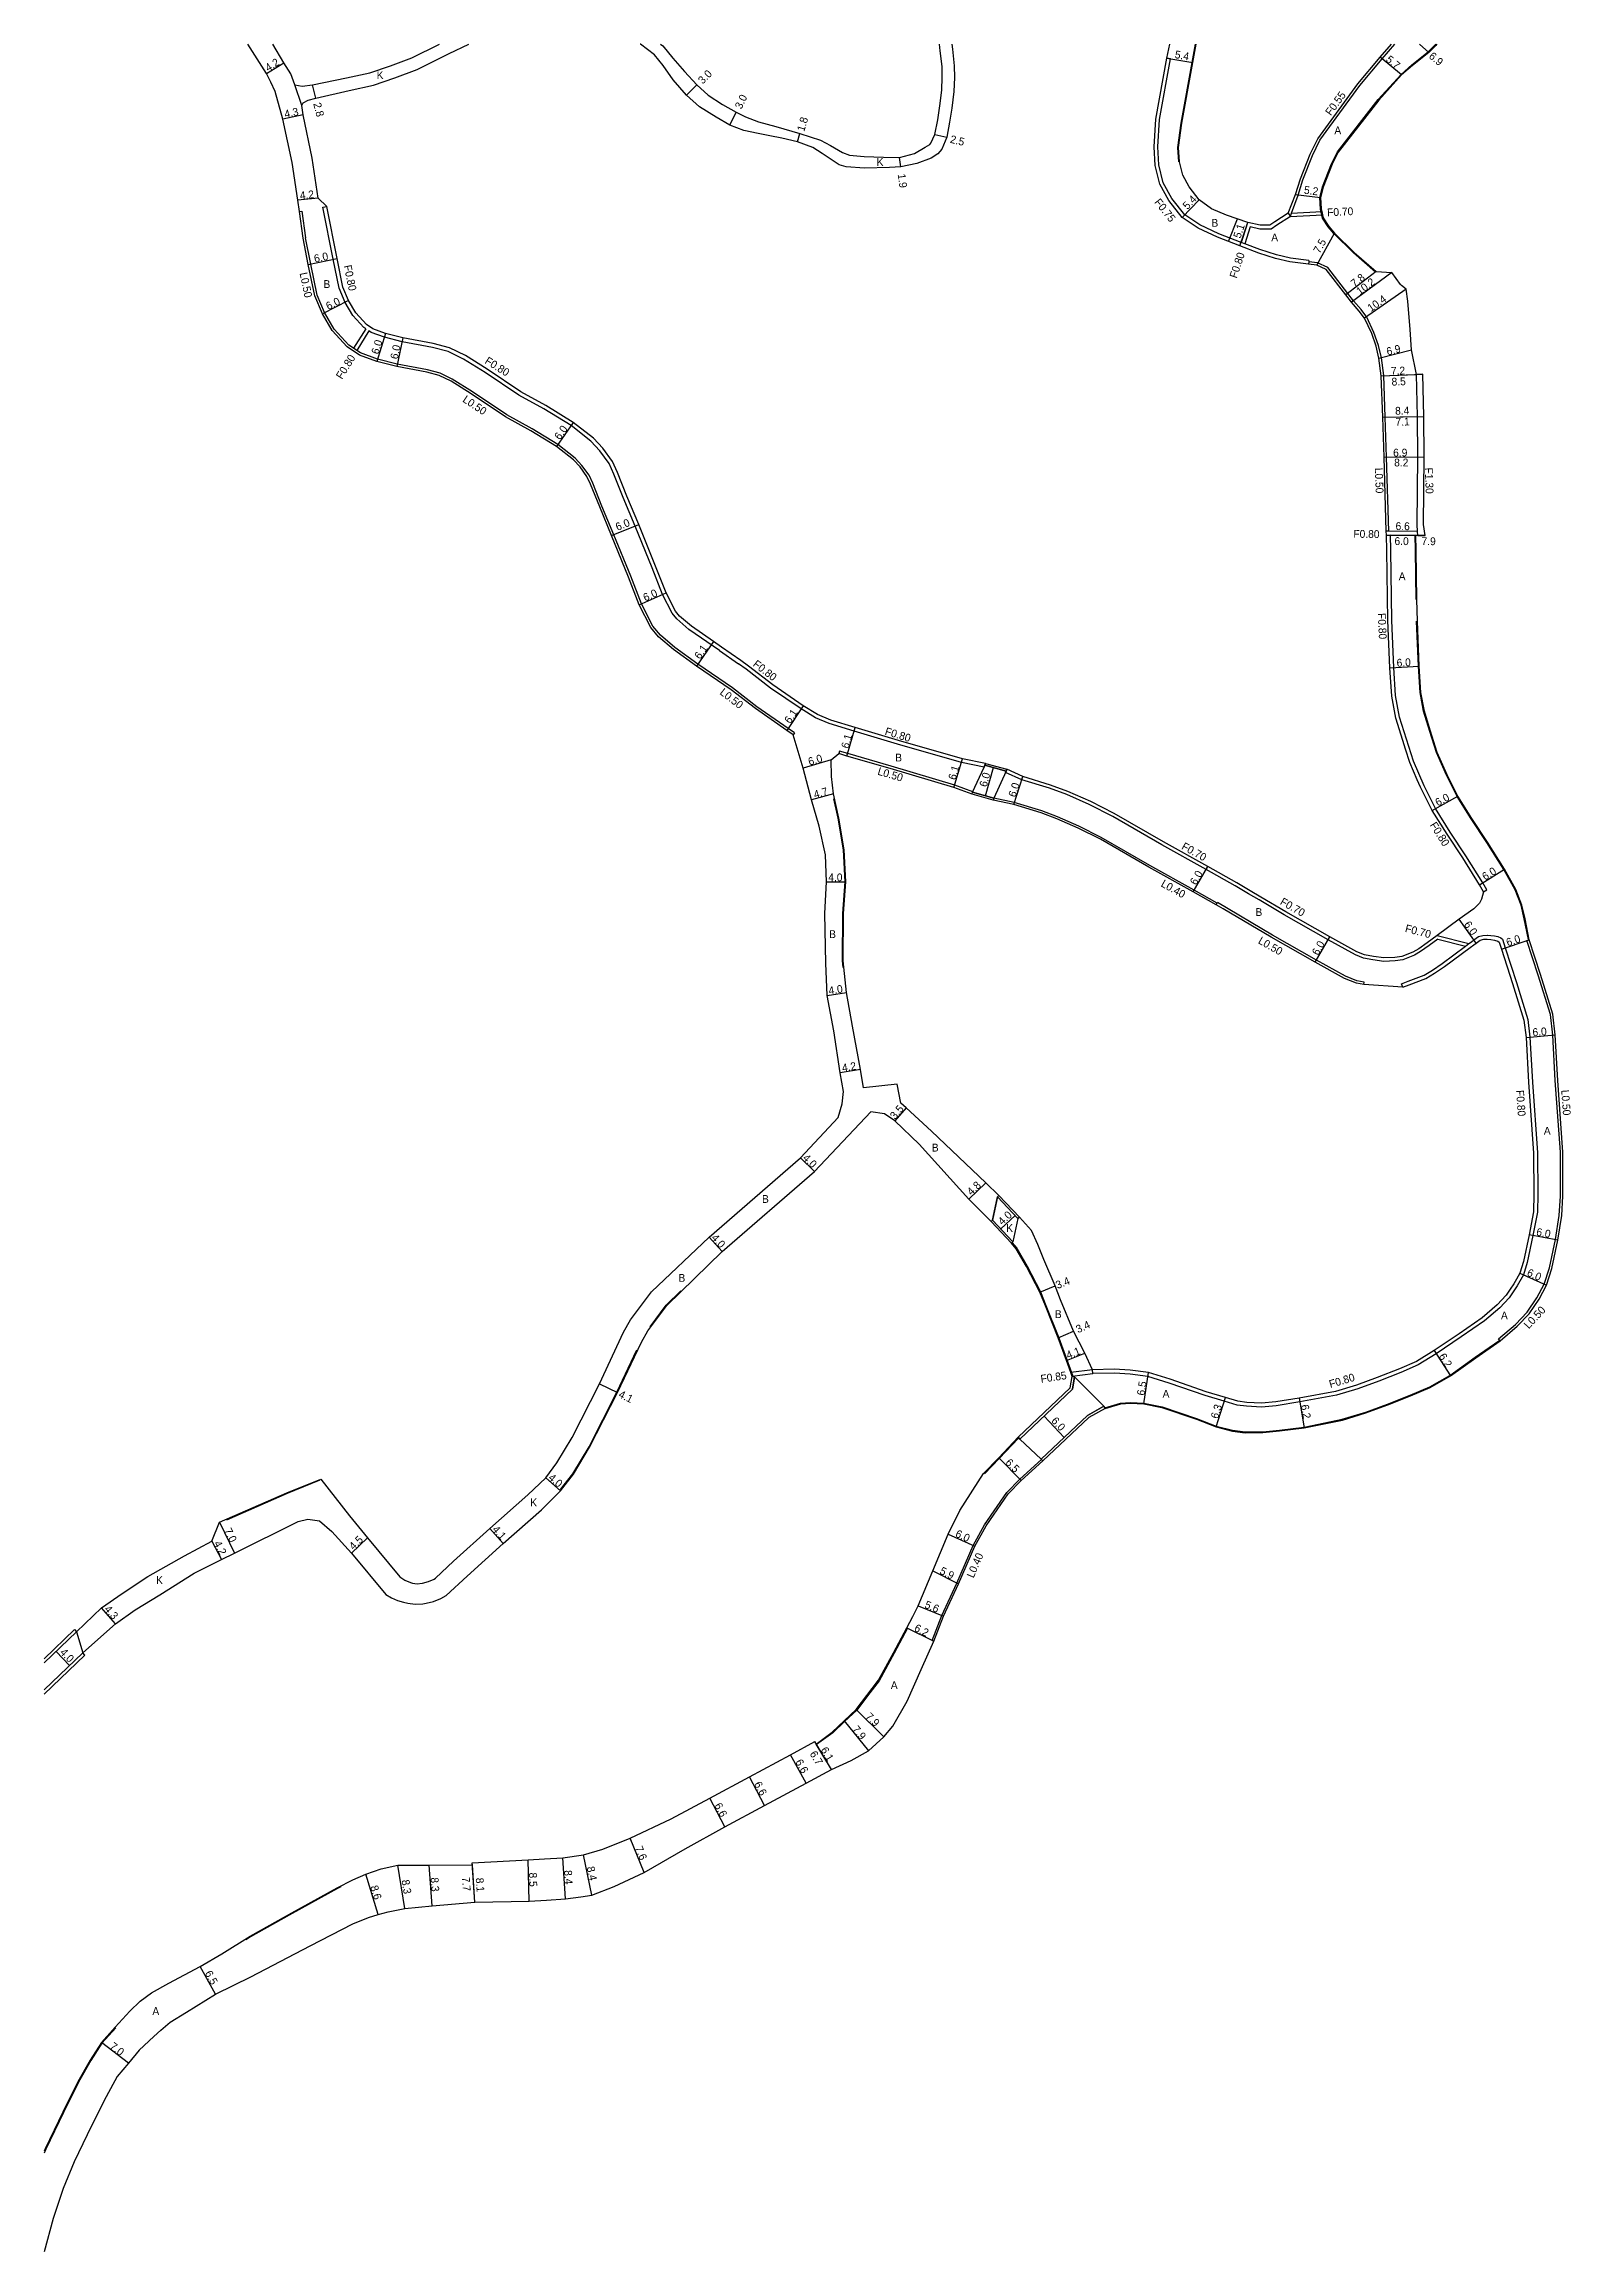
# Model space of a CAD drawing. Header units: metres. Extents: x -20000 to -17600, y -108000 to -105000.
# Drawn here: x -19200 to -18887.6, y -107251.7 to -106800 of the extents above; entities that cross this region are included whole.
import ezdxf

# ---------------------------------------------------------------- set-up
doc = ezdxf.new("R2010")
doc.units = ezdxf.units.M
doc.header["$LTSCALE"] = 2.5
for name, color, linetype in [('側溝・桝', 7, 'Continuous'), ('幅員', 7, 'Continuous'), ('歩道・分離帯・安全施設', 7, 'Continuous'), ('舗装', 7, 'Continuous'), ('道路', 7, 'Continuous')]:
    doc.layers.add(name, color=color, linetype=linetype)
doc.styles.get("Standard").update_dxf_attribs({"font": ''})
doc.styles.get('Standard').set_extended_font_data('@MS PGothic')

msp = doc.modelspace()

# ---------------------------------------------------------------- texts
at = {"layer": '側溝・桝'}
for s, rotation, p in [('F0.55', 53.8442, (-18936.7, -106814.76)), ('F0.75', 308.2237, (-18972.92, -106832.37)), ('F0.70', 2.9181, (-18937.43, -106835.24)), ('F0.80', 281.7801, (-19138.71, -106845.36)), ('F0.80', 71.6732, (-18955.97, -106848.02)), ('L0.50', 281.7801, (-19147.74, -106846.87)), ('F0.80', 58.0964, (-19139.05, -106868.7)), ('F0.80', 327.9877, (-19109.97, -106865.22)), ('L0.50', 326.3626, (-19114.51, -106873.08)), ('L0.50', 272.1597, (-18927.71, -106886.71)), ('F1.30', 272.1597, (-18917.48, -106886.68)), ('F0.80', 359.3737, (-18932.11, -106901)), ('F0.80', 272.4787, (-18927.1, -106916.44)), ('F0.80', 322.1707, (-19055.11, -106927.14)), ('L0.50', 322.1736, (-19061.89, -106932.9)), ('F0.80', 343.1944, (-19028.09, -106941.28)), ('L0.50', 343.538, (-19029.58, -106949.45)), ('F0.70', 330.7982, (-18967.41, -106964.63)), ('F0.80', 302.0266, (-18916.52, -106959.78)), ('L0.40', 330.7982, (-18971.62, -106972.26)), ('F0.70', 330.3151, (-18947.24, -106975.94)), ('F0.70', 345.5229, (-18921.64, -106981.63)), ('L0.50', 330.316, (-18951.73, -106983.91)), ('F0.80', 274.0738, (-18898.81, -107014.08)), ('L0.50', 274.0738, (-18889.57, -107014.02)), ('L0.50', 46.6938, (-18896.22, -107062.98)), ('F0.85', 8.3008, (-18995.99, -107073.92)), ('F0.80', 16.8495, (-18936.79, -107075.01)), ('L0.40', 66.5942, (-19009.83, -107113.98))]:
    msp.add_text(s, height=1.6, rotation=rotation, dxfattribs=at).set_placement(p)
at = {"layer": '幅員'}
for s, rotation, p in [('4.2', 32.1743, (-19154.16, -106805.68)), ('5.4', 350.0896, (-18968.73, -106802.84)), ('5.7', 320.1916, (-18925.6, -106803.39)), ('6.9', 320.1916, (-18916.8, -106802.7)), ('3.0', 44.8868, (-19065.25, -106808.28)), ('4.3', 12.3349, (-19150.67, -106815.13)), ('2.8', 284.4956, (-19144.95, -106812.19)), ('3.0', 64.5886, (-19057.31, -106813.42)), ('1.8', 73.5614, (-19044.47, -106817.99)), ('2.5', 346.7908, (-19014.73, -106820.16)), ('1.9', 277.4165, (-19025.34, -106826.62)), ('4.2', 5.9228, (-19147.6, -106831.78)), ('5.4', 45.9397, (-18966.05, -106833.96)), ('5.2', 352.6766, (-18942.28, -106830.59)), ('5.1', 71.6731, (-18955.21, -106839.85)), ('7.5', 60.9993, (-18938.99, -106842.96)), ('6.0', 11.7795, (-19144.6, -106844.7)), ('7.8', 37.8185, (-18931.86, -106849.83)), ('10.2', 36.6311, (-18930.77, -106851.42)), ('6.0', 26.6332, (-19141.85, -106854.45)), ('10.4', 34.942, (-18928.5, -106854.85)), ('6.0', 72.8496, (-19131.59, -106863.58)), ('6.0', 77.7052, (-19127.66, -106864.57)), ('6.9', 14.3397, (-18925.1, -106863.72)), ('7.2', 1.8411, (-18924.39, -106867.67)), ('8.5', 1.8411, (-18924.26, -106869.87)), ('8.4', 1.8411, (-18923.54, -106875.84)), ('7.1', 1.8411, (-18923.46, -106878.1)), ('6.0', 55.2656, (-19094.44, -106881.11)), ('6.9', 0.1821, (-18923.96, -106884.39)), ('8.2', 0.1821, (-18923.75, -106886.41)), ('6.0', 22.149, (-19082.68, -106899.61)), ('6.6', 359.3735, (-18923.47, -106899.42)), ('6.0', 359.3735, (-18923.69, -106902.47)), ('7.9', 359.3735, (-18918.16, -106902.5)), ('6.0', 24.1929, (-19076.99, -106914.07)), ('6.1', 55.2444, (-19065.78, -106926)), ('6.0', 3.1814, (-18923.21, -106927.41)), ('6.1', 56.2449, (-19047.34, -106939.17)), ('6.1', 74.0849, (-19035.42, -106944.24)), ('6.0', 16.4432, (-19043.39, -106947.63)), ('6.1', 73.542, (-19013.51, -106950.67)), ('6.0', 74.3225, (-19007.15, -106952.11)), ('4.7', 15.4733, (-19042.29, -106954.36)), ('6.0', 71.9123, (-19001.24, -106954.21)), ('6.0', 29.4372, (-18914.79, -106956.02)), ('6.0', 60.0171, (-18964.28, -106972.21)), ('6.0', 32.2733, (-18905.13, -106971.19)), ('6.0', 305.7478, (-18909.58, -106980.16)), ('6.0', 60.4316, (-18939.3, -106986.6)), ('6.0', 18.5819, (-18900.51, -106984.63)), ('4.0', 8.629, (-19039.37, -106994.48)), ('6.0', 4.8825, (-18895.38, -107003.01)), ('4.2', 9.132, (-19036.61, -107010.29)), ('3.5', 49.2275, (-19025.88, -107020.15)), ('4.0', 315.644, (-19044.91, -107028.07)), ('4.8', 43.4978, (-19010.26, -107035.68)), ('4.0', 43.0563, (-19003.93, -107041.76)), ('4.0', 312.3084, (-19063.6, -107044.35)), ('6.0', 349.6497, (-18894.76, -107043.77)), ('3.4', 21.906, (-18992.63, -107054.75)), ('6.0', 336.0842, (-18896.73, -107051.95)), ('3.4', 24.2405, (-18988.44, -107063.79)), ('4.1', 21.4768, (-18990.5, -107069.09)), ('6.2', 302.8056, (-18914.71, -107068.51)), ('4.1', 334.0535, (-19082.61, -107076.81)), ('6.5', 81.3391, (-18974.84, -107076.6)), ('6.3', 72.3552, (-18959.82, -107081.4)), ('6.2', 279.7291, (-18942.85, -107078.49)), ('6.0', 313.2696, (-18994.04, -107081.81)), ('6.5', 314.8752, (-19003.44, -107090.39)), ('4.0', 318.7825, (-19096.97, -107093.54)), ('4.2', 297.1099, (-19165.34, -107106.75)), ('7.0', 296.0216, (-19163.2, -107104.12)), ('4.5', 43.783, (-19136.7, -107108.23)), ('4.1', 311.6787, (-19108.43, -107104.01)), ('6.0', 335.3141, (-19013.69, -107105.35)), ('5.9', 333.2727, (-19016.9, -107112.92)), ('4.3', 310.989, (-19187.81, -107120.32)), ('5.6', 337.4689, (-19019.98, -107119.91)), ('6.2', 333.6008, (-19022.11, -107124.62)), ('4.0', 313.8269, (-19196.89, -107129.19)), ('7.9', 308.8965, (-19034.75, -107144.87)), ('7.9', 315.3721, (-19032.07, -107142.37)), ('6.1', 300.8397, (-19041.18, -107149.02)), ('6.6', 299.313, (-19046.36, -107151.49)), ('6.7', 300.8397, (-19043.42, -107149.83)), ('6.6', 297.6726, (-19054.79, -107156.01)), ('6.6', 297.8027, (-19062.91, -107160.39)), ('7.6', 292.1412, (-19079.14, -107169.07)), ('8.3', 279.2545, (-19126.87, -107175.73)), ('8.3', 273.8277, (-19120.92, -107175.17)), ('7.7', 274.0221, (-19114.52, -107175.08)), ('8.1', 274.0221, (-19111.69, -107175.25)), ('8.5', 271.5786, (-19100.78, -107174.15)), ('8.4', 274.0222, (-19093.61, -107173.7)), ('8.4', 281.7072, (-19088.98, -107173.05)), ('8.6', 287.297, (-19133.29, -107177.04)), ('6.5', 298.6156, (-19167.18, -107194.72)), ('7.0', 322.7112, (-19186.72, -107209.99))]:
    msp.add_text(s, height=1.6, rotation=rotation, dxfattribs=at).set_placement(p)
msp.add_text('4.0', height=1.6, dxfattribs=at).set_placement((-19039.55, -106971.29))
at = {"layer": '舗装'}
for s, p in [('K', (-19131.96, -106807.13)), ('A', (-18935.99, -106818.43)), ('K', (-19029.65, -106824.91)), ('B', (-18961.15, -106837.37)), ('A', (-18948.9, -106840.35)), ('B', (-19142.85, -106849.89)), ('A', (-18922.82, -106909.7)), ('B', (-19025.85, -106946.78)), ('B', (-18952.14, -106978.39)), ('B', (-19039.37, -106982.91)), ('A', (-18893.13, -107023.15)), ('B', (-19018.36, -107026.59)), ('B', (-19053.11, -107037.1)), ('K', (-19003.14, -107043.05)), ('B', (-19070.2, -107053.25)), ('B', (-18993.18, -107060.66)), ('A', (-18901.9, -107060.94)), ('A', (-18971.14, -107076.97)), ('K', (-19100.54, -107099.19)), ('K', (-19177.1, -107115.08)), ('A', (-19026.75, -107136.58)), ('A', (-19177.85, -107203.27))]:
    msp.add_text(s, height=1.6, dxfattribs=at).set_placement(p)

# ---------------------------------------------------------------- linework, layer by layer
at = {"layer": '側溝・桝'}
for points in [[(-18944.98, -106835.28), (-18944.73, -106834.57), (-18943.43, -106830.87), (-18942.42, -106827.75), (-18940.44, -106822.76), (-18938.94, -106819.68), (-18930.76, -106808.48), (-18926.21, -106803.02), (-18923.6, -106800)], [(-18941.19, -106844.28), (-18944.96, -106843.82), (-18947.86, -106843.13), (-18951.21, -106842.03), (-18954.34, -106840.87), (-18955.09, -106840.59), (-18959.64, -106838.78), (-18963.52, -106837), (-18966.59, -106834.91), (-18969.24, -106831.55), (-18970.99, -106828.38), (-18971.88, -106824.71), (-18972.13, -106821), (-18971.79, -106815.42), (-18969.5, -106802.97)], [(-18969.5, -106802.97), (-18970.24, -106802.84)], [(-19147.73, -106834.27), (-19147.24, -106834.2)], [(-19147.24, -106834.2), (-19146.52, -106839.61)], [(-19142.97, -106833.38), (-19142.18, -106833.22)], [(-19134.21, -106858.22), (-19134.59, -106857.97), (-19136.84, -106855.49), (-19138.41, -106852.84), (-19139.62, -106849.95), (-19140.86, -106844.02), (-19142.97, -106833.38)], [(-18953.97, -106837.22), (-18953.72, -106836.46)], [(-18944.98, -106835.28), (-18947.74, -106837.03), (-18948.92, -106837.84), (-18951.26, -106837.84), (-18953.19, -106837.4)], [(-18945.41, -106834.61), (-18944.98, -106835.28)], [(-18944.98, -106835.28), (-18938.41, -106834.95)], [(-18944.73, -106834.57), (-18938.57, -106834.26)], [(-19046.47, -106940.9), (-19047.78, -106940.02), (-19054.15, -106935.57), (-19059.14, -106931.69), (-19066.24, -106926.84), (-19070.92, -106923.48), (-19073.91, -106920.92), (-19075.45, -106919.06), (-19077.77, -106914.53), (-19079.98, -106908.88), (-19083.44, -106900.37), (-19085.86, -106894.51), (-19087.75, -106889.84), (-19088.49, -106888.22), (-19089.96, -106886.19), (-19091.34, -106884.7), (-19094.87, -106881.91), (-19100.15, -106878.71), (-19105.31, -106875.82), (-19112.34, -106871.15), (-19116.48, -106868.56), (-19118.99, -106867.32), (-19121.59, -106866.63), (-19127.75, -106865.47), (-19131.76, -106864.47), (-19135.24, -106863.18), (-19136.03, -106862.66), (-19136.7, -106862.21), (-19137.68, -106861.56), (-19140.64, -106858.29), (-19142.61, -106854.94), (-19144.13, -106851.35), (-19145.46, -106844.99), (-19146.52, -106839.61)], [(-18953.97, -106837.22), (-18955.09, -106840.59)], [(-18953.19, -106837.4), (-18954.34, -106840.87)], [(-18941.19, -106844.28), (-18941.21, -106844.52), (-18941.25, -106845.02)], [(-18925.59, -106876.32), (-18925.89, -106867.79), (-18926.37, -106864.18), (-18926.96, -106861.64), (-18927.88, -106859.01), (-18929.36, -106855.84), (-18930.53, -106854.3), (-18932.06, -106852.5), (-18933.22, -106851.01), (-18937.33, -106845.73), (-18939.45, -106844.73), (-18941.21, -106844.52)], [(-19134.21, -106858.22), (-19136.7, -106862.21)], [(-19133.55, -106858.66), (-19136.03, -106862.66)], [(-19061.82, -106924.06), (-19068.05, -106919.75), (-19070.55, -106917.61), (-19071.5, -106916.46), (-19073.48, -106912.6), (-19075.61, -106907.13), (-19079.08, -106898.6), (-19081.49, -106892.77), (-19083.43, -106887.98), (-19084.41, -106885.84), (-19086.31, -106883.21), (-19088.13, -106881.23), (-19092.19, -106878.05), (-19097.77, -106874.65), (-19102.86, -106871.81), (-19109.79, -106867.19), (-19114.19, -106864.44), (-19117.34, -106862.9), (-19120.55, -106862.05), (-19126.75, -106860.88), (-19130.37, -106859.98), (-19133.09, -106858.97), (-19133.55, -106858.66)], [(-18919.19, -106867.6), (-18917.89, -106867.56)], [(-18918.99, -106876.22), (-18919.19, -106867.6)], [(-18924.86, -106899.64), (-18924.86, -106899.62), (-18925.31, -106884.48), (-18925.59, -106876.32)], [(-18919.02, -106898.31), (-18918.91, -106884.47), (-18918.99, -106876.22)], [(-18918.96, -106899.71), (-18924.86, -106899.64), (-18925.36, -106899.64)], [(-18918.93, -106900.51), (-18918.96, -106899.71), (-18919.02, -106898.31)], [(-18904.77, -106973.06), (-18905.58, -106971.61), (-18909.06, -106966.09), (-18912.26, -106961.22), (-18915.27, -106956.41), (-18917.64, -106951.73), (-18919.8, -106946.73), (-18921.23, -106942.23), (-18922.63, -106937.72), (-18923.45, -106933.3), (-18923.81, -106927.55), (-18924.23, -106917.91), (-18924.46, -106903.56), (-18924.53, -106900.45)], [(-18918.93, -106900.51), (-18924.53, -106900.45)], [(-19061.82, -106924.06), (-19057.93, -106926.8)], [(-19039.36, -106939.04), (-19042.15, -106937.85), (-19045.11, -106936.04), (-19051.39, -106931.76), (-19056.35, -106927.91), (-19057.93, -106926.8)], [(-19007.65, -106947.93), (-19012.29, -106947.01), (-19025.4, -106943.24), (-19034.27, -106940.56), (-19039.36, -106939.04)], [(-19046.47, -106940.9), (-19046.74, -106941.31)], [(-19037.24, -106944.7), (-19037.38, -106945.18)], [(-19009.97, -106952.98), (-19013.67, -106951.61), (-19026.71, -106947.76), (-19035.58, -106945.18), (-19037.24, -106944.7)], [(-19007.48, -106947.55), (-19007.65, -106947.93)], [(-19003.28, -106949.05), (-19003.15, -106948.77)], [(-18914.81, -106983.14), (-18916.57, -106984.44), (-18918.35, -106985.68), (-18919.6, -106986.42), (-18922.01, -106987.35), (-18923.58, -106987.58), (-18925.9, -106987.69), (-18928.1, -106987.4), (-18930.01, -106987.01), (-18931.69, -106986.37), (-18937.29, -106983.25), (-18946.28, -106978.13), (-18951.38, -106975.12), (-18953.54, -106973.85), (-18956.32, -106972.21), (-18962.24, -106968.89), (-18971.32, -106963.81), (-18981.35, -106958.05), (-18986.15, -106955.61), (-18990.76, -106953.57), (-18994.27, -106952.27), (-18999.96, -106950.53), (-19003.28, -106949.05)], [(-19010.01, -106953.08), (-19009.97, -106952.98)], [(-18959.99, -106975.77), (-18964.7, -106973.12), (-18973.74, -106968.07), (-18983.68, -106962.36), (-18988.25, -106960.04), (-18992.61, -106958.12), (-18995.85, -106956.91), (-19001.48, -106955.19), (-19005.68, -106954.29)], [(-18960.18, -106976.12), (-18959.99, -106975.77), (-18959.93, -106975.66)], [(-18929.86, -106991.94), (-18931.36, -106991.64), (-18933.73, -106990.73), (-18939.66, -106987.43), (-18948.68, -106982.29), (-18959.93, -106975.66)], [(-18905.47, -106973.44), (-18904.77, -106973.06)], [(-18922.23, -106992.25), (-18920.87, -106991.73), (-18917.62, -106990.48), (-18915.91, -106989.46), (-18913.94, -106988.09), (-18909.19, -106984.59), (-18908.47, -106984.05), (-18907.94, -106983.67), (-18907.45, -106983.3), (-18906.47, -106982.59), (-18905.63, -106982.36), (-18904.75, -106982.32), (-18904.66, -106982.32), (-18903.96, -106982.36), (-18903.25, -106982.43), (-18902.56, -106982.58), (-18901.94, -106982.86), (-18901.61, -106983.12), (-18901.04, -106984.93), (-18898.75, -106991.99), (-18896.4, -106999.56), (-18895.97, -107003.16), (-18895.47, -107012.37), (-18894.43, -107026.88), (-18894.37, -107035.32), (-18894.45, -107039.03), (-18895.37, -107043.77), (-18896.51, -107049.32), (-18897.31, -107051.79), (-18898.57, -107054.07), (-18900.22, -107056.51), (-18902.15, -107058.56), (-18905.27, -107061.23), (-18910.01, -107064.54), (-18915.17, -107067.97), (-18918.82, -107070.25), (-18922.38, -107071.78), (-18926.91, -107073.57), (-18931.19, -107075.15), (-18935.56, -107076.48), (-18943.07, -107077.82), (-18947.9, -107078.61), (-18950.88, -107078.89), (-18953.94, -107078.73), (-18955.86, -107078.49), (-18958.53, -107077.67), (-18962.46, -107076.5), (-18969.79, -107073.97), (-18974.13, -107072.61), (-18977.79, -107072.12), (-18981, -107071.96), (-18985.38, -107072.04)], [(-18914.95, -106982.38), (-18908.47, -106984.05)], [(-18914.81, -106983.14), (-18909.19, -106984.59)], [(-18902.09, -107065.35), (-18902.39, -107064.95), (-18898.9, -107061.97), (-18896.54, -107059.46), (-18894.54, -107056.51), (-18893.03, -107053.71), (-18891.98, -107050.38), (-18890.75, -107044.6), (-18889.96, -107039.65), (-18889.75, -107035.74), (-18889.73, -107026.71), (-18890.78, -107012.06), (-18891.29, -107002.77), (-18891.78, -106998.58), (-18894.28, -106990.53), (-18896.59, -106983.42)], [(-18896.59, -106983.42), (-18896.12, -106983.26)], [(-18929.96, -106992.43), (-18929.86, -106991.94)], [(-18921.95, -106992.98), (-18922.23, -106992.25)], [(-18985.49, -107071.25), (-18989.93, -107071.8)], [(-18985.38, -107072.09), (-18985.38, -107072.04), (-18985.49, -107071.25)], [(-18985.38, -107072.09), (-18989.63, -107072.62)], [(-19018.3, -107126.62), (-19016.32, -107121.53), (-19013.25, -107114.89), (-19009.91, -107107.19), (-19007.55, -107102.95), (-19003.03, -107096.37), (-19000.36, -107093.61), (-18995.89, -107089.61)], [(-19018.3, -107126.62), (-19017.94, -107126.8)]]:
    msp.add_lwpolyline(points, dxfattribs=at)
at = {"layer": '幅員'}
for points in [[(-18916.68, -106801.7), (-18918.58, -106800)], [(-19154.53, -106806.03), (-19150.97, -106803.8)], [(-18970.24, -106802.84), (-18964.92, -106803.78)], [(-18922.25, -106806.31), (-18926.63, -106802.66)], [(-19144.42, -106811.02), (-19145.12, -106808.31)], [(-19068.58, -106810.46), (-19066.45, -106808.35)], [(-19059.7, -106816.6), (-19058.42, -106813.89)], [(-19146.99, -106814.43), (-19151.19, -106815.34)], [(-19045.86, -106819.98), (-19045.35, -106818.25)], [(-19017.73, -106818.48), (-19015.3, -106819.05)], [(-19024.73, -106825.08), (-19024.98, -106823.19)], [(-19143.91, -106831.5), (-19148.08, -106831.93)], [(-18967.11, -106835.47), (-18963.63, -106831.87)], [(-18943.97, -106830.74), (-18938.81, -106831.4)], [(-18955.32, -106841.3), (-18953.72, -106836.46)], [(-18939.6, -106845.22), (-18935.96, -106838.66)], [(-19145.95, -106845.09), (-19140.07, -106843.86)], [(-18927.45, -106846.53), (-18933.62, -106851.32)], [(-18924.26, -106846.74), (-18932.45, -106852.82)], [(-18921.27, -106850.14), (-18929.79, -106856.1)], [(-19137.69, -106852.48), (-19143.06, -106855.17)], [(-19130.14, -106859.21), (-19131.91, -106864.95)], [(-19126.58, -106860.1), (-19127.86, -106865.96)], [(-18926.87, -106864.27), (-18920.18, -106862.57)], [(-18926.38, -106867.84), (-18917.89, -106867.56)], [(-18926.38, -106867.84), (-18919.19, -106867.6)], [(-19091.73, -106877.39), (-19095.15, -106882.32)], [(-18926.09, -106876.34), (-18917.7, -106876.2)], [(-18926.09, -106876.34), (-18918.99, -106876.22)], [(-18925.81, -106884.49), (-18917.61, -106884.47)], [(-18925.81, -106884.49), (-18918.91, -106884.47)], [(-19083.9, -106900.56), (-19078.34, -106898.3)], [(-18917.43, -106900.52), (-18925.33, -106900.44)], [(-18925.33, -106900.44), (-18918.73, -106900.51)], [(-18925.33, -106900.44), (-18919.33, -106900.5)], [(-19078.23, -106914.74), (-19072.75, -106912.28)], [(-19063.05, -106922.24), (-19066.53, -106927.25)], [(-18924.61, -106927.59), (-18918.62, -106927.26)], [(-19044.67, -106935.36), (-19048.06, -106940.44)], [(-19035.72, -106945.66), (-19034.04, -106939.8)], [(-19038.95, -106946.42), (-19044.71, -106948.12)], [(-19013.83, -106952.09), (-19012.1, -106946.24)], [(-19007.37, -106953.82), (-19005.75, -106948.04)], [(-19038.46, -106953.41), (-19042.99, -106954.66)], [(-19001.58, -106955.57), (-18999.72, -106949.87)], [(-18915.97, -106956.8), (-18910.74, -106953.85)], [(-19039.94, -106971.39), (-19035.94, -106971.39)], [(-18964.89, -106973.47), (-18961.9, -106968.27)], [(-18906.26, -106972.02), (-18901.19, -106968.82)], [(-18906.98, -106983.95), (-18910.48, -106979.08)], [(-18939.9, -106987.86), (-18936.94, -106982.64)], [(-18901.8, -106985.17), (-18896.12, -106983.26)], [(-19039.75, -106994.64), (-19035.8, -106994.04)], [(-18896.77, -107003.23), (-18890.79, -107002.72)], [(-19032.95, -107009.8), (-19037.09, -107010.47)], [(-19023.62, -107017.68), (-19025.9, -107020.33)], [(-19045.26, -107027.86), (-19042.4, -107030.66)], [(-19007.28, -107033), (-19010.77, -107036.31)], [(-19004.26, -107042.41), (-19001.33, -107039.68)], [(-19063.94, -107044.12), (-19061.25, -107047.08)], [(-18890.25, -107044.7), (-18896.16, -107043.62)], [(-18898.05, -107051.47), (-18892.56, -107053.91)], [(-18996.28, -107055.35), (-18993.12, -107054.08)], [(-18992.5, -107064.74), (-18989.4, -107063.34)], [(-18990.83, -107069.33), (-18987.02, -107067.83)], [(-18915.6, -107067.3), (-18912.24, -107072.51)], [(-19086.35, -107074.1), (-19082.66, -107075.9)], [(-18974.99, -107078.24), (-18974.01, -107071.82)], [(-18995.4, -107080.72), (-18991.27, -107085.12)], [(-18960.2, -107082.91), (-18958.29, -107076.91)], [(-18943.2, -107077.03), (-18942.15, -107083.14)], [(-19004.67, -107089.29), (-19000.09, -107093.9)], [(-19097.34, -107093.35), (-19094.33, -107095.99)], [(-19164.12, -107102.46), (-19161.05, -107108.75)], [(-19165.66, -107106.35), (-19163.74, -107110.09)], [(-19137.1, -107108.75), (-19133.85, -107105.64)], [(-19108.8, -107103.74), (-19106.08, -107106.8)], [(-19015, -107104.86), (-19009.55, -107107.36)], [(-19018.15, -107112.4), (-19012.88, -107115.05)], [(-19185.43, -107123.22), (-19188.25, -107119.97)], [(-19021.13, -107119.54), (-19015.95, -107121.69)], [(-19023.5, -107124.04), (-19017.94, -107126.8)], [(-19197.55, -107128.87), (-19194.78, -107131.76)], [(-19036.3, -107143.1), (-19031.34, -107149.25)], [(-19033.81, -107140.79), (-19028.19, -107146.34)], [(-19038.88, -107153.06), (-19042.32, -107147.31)], [(-19038.88, -107153.06), (-19042.01, -107147.83)], [(-19044.05, -107155.81), (-19047.28, -107150.06)], [(-19052.61, -107160.4), (-19055.67, -107154.55)], [(-19060.72, -107164.77), (-19063.8, -107158.94)], [(-19093.31, -107179.49), (-19093.89, -107171.11)], [(-19087.9, -107178.75), (-19089.61, -107170.53)], [(-19077.2, -107174.11), (-19080.07, -107167.07)], [(-19131.63, -107182.7), (-19134.19, -107174.49)], [(-19126.19, -107181.51), (-19127.63, -107172.63)], [(-19120.63, -107180.92), (-19121.19, -107172.64)], [(-19111.84, -107180.21), (-19112.41, -107172.13)], [(-19111.84, -107180.21), (-19112.38, -107172.53)], [(-19100.72, -107180.01), (-19100.95, -107171.51)], [(-19164.94, -107199.02), (-19168.06, -107193.32)], [(-19182.72, -107213.16), (-19188.29, -107208.92)]]:
    msp.add_lwpolyline(points, dxfattribs=at)
at = {"layer": '歩道・分離帯・安全施設'}
for points in [[(-18967.82, -106824.08), (-18968.01, -106821.16), (-18967.34, -106816.15), (-18965.07, -106803.75), (-18964.4, -106800)], [(-18927.58, -106846.63), (-18932.06, -106842.72), (-18936.07, -106838.76), (-18937.26, -106837.39), (-18938.4, -106835.62), (-18938.86, -106833.74), (-18938.96, -106831.39), (-18938.43, -106829.2), (-18936.56, -106824.5), (-18935.34, -106822.04), (-18927.03, -106811.33), (-18922.35, -106806.2), (-18920.13, -106804.26), (-18916.78, -106801.58), (-18915.35, -106800.17), (-18915.21, -106800)], [(-18919.24, -106913.65), (-18919.41, -106903.59), (-18919.48, -106900.5)], [(-18896.28, -106983.2), (-18897.13, -106978.99), (-18897.75, -106976.19), (-18898.99, -106973.06), (-18901.32, -106968.89), (-18904.8, -106963.38), (-18908, -106958.51), (-18910.87, -106953.93), (-18913.06, -106949.58), (-18915.06, -106944.96), (-18916.44, -106940.64), (-18917.72, -106936.51), (-18918.43, -106932.68), (-18918.77, -106927.26), (-18919.16, -106918.05)], [(-19036.5, -106988.95), (-19036.65, -106987.58), (-19036.55, -106977.89), (-19036.1, -106971.38), (-19036.43, -106964.89), (-19037.55, -106958.4), (-19038.39, -106954.45)], [(-19001.94, -107045.26), (-19000.95, -107046.4), (-18998.86, -107050.04), (-18996.14, -107055.28), (-18995, -107058.1), (-18992.37, -107064.69), (-18989.49, -107072.57)], [(-19076.01, -107062.43), (-19072.69, -107058.03), (-19069.71, -107055.13)], [(-19094.34, -107095.75), (-19091.83, -107092.51), (-19088.51, -107087.05), (-19082.8, -107075.83), (-19078.69, -107067.2)], [(-18982.94, -107079.02), (-18979.74, -107078.09), (-18977.68, -107077.93), (-18974.97, -107078.09), (-18971.24, -107078.81), (-18964.18, -107081.25), (-18960.15, -107082.77), (-18956.81, -107083.64), (-18954.22, -107083.97), (-18950.62, -107083.94), (-18947.24, -107083.62), (-18942.18, -107082.99), (-18934.38, -107081.39), (-18929.58, -107079.94), (-18925.12, -107078.29), (-18920.45, -107076.45), (-18916.47, -107074.74), (-18912.33, -107072.39), (-18907.16, -107068.7), (-18902.33, -107065.33)], [(-19000.65, -107085.25), (-19004.56, -107089.39), (-19007.6, -107092.53)], [(-19143.59, -107093.86), (-19150.25, -107096.59), (-19162.72, -107102.01)], [(-19023.36, -107124.11), (-19023.36, -107124.11), (-19026.06, -107129.22), (-19029.14, -107134.87), (-19031.53, -107137.97), (-19033.7, -107140.89), (-19036.2, -107143.21), (-19038.62, -107145.53), (-19041.93, -107147.96)], [(-19139.32, -107177.02), (-19139.98, -107177.37), (-19149.25, -107182.5), (-19157.75, -107187.3), (-19158.75, -107187.91)], [(-19185.36, -107205.9), (-19188.17, -107209.01), (-19190.46, -107212.58), (-19192.95, -107217.04), (-19196.02, -107223.25), (-19199.65, -107230.71), (-19200, -107231.56)]]:
    msp.add_lwpolyline(points, dxfattribs=at)
at = {"layer": '舗装'}
for points in [[(-19147.3, -106812.54), (-19148.73, -106808.34)], [(-18957.63, -106840.39), (-18955.83, -106835.74)], [(-19004.91, -107035.85), (-19005.92, -107040.62)], [(-19000.74, -107040.31), (-19001.76, -107045.08)], [(-19097.34, -107093.35), (-19094.33, -107095.99)]]:
    msp.add_lwpolyline(points, dxfattribs=at)
at = {"layer": '道路'}
for points in [[(-19147.73, -106834.27), (-19148.08, -106831.93), (-19149.24, -106824.23), (-19151.19, -106815.34), (-19152.74, -106809.71), (-19153.62, -106807.76), (-19154.53, -106806.03), (-19158.29, -106800)], [(-19148.73, -106808.34), (-19149.55, -106806.07), (-19150.97, -106803.8), (-19153.19, -106800)], [(-19148.73, -106808.34), (-19147.21, -106808.61), (-19145.12, -106808.31), (-19138.15, -106806.92), (-19133.33, -106805.88), (-19129.14, -106804.47), (-19124.74, -106802.83), (-19119.1, -106800)], [(-19147.3, -106812.54), (-19147, -106811.98), (-19145.97, -106811.47), (-19144.42, -106811.02), (-19137.58, -106809.45), (-19132.64, -106808.39), (-19128.27, -106806.92), (-19123.7, -106805.22), (-19117.12, -106801.92), (-19113.12, -106800)], [(-19051.53, -106818.74), (-19053.89, -106818.29), (-19056.83, -106817.66), (-19059.7, -106816.6), (-19062.48, -106814.96), (-19065.87, -106812.82), (-19068.58, -106810.46), (-19071.32, -106807.28), (-19073.35, -106804.4), (-19075.14, -106802.16), (-19077.95, -106800.03), (-19078.02, -106800)], [(-19073.85, -106800), (-19073.38, -106800.35), (-19071.35, -106802.9), (-19068.94, -106805.62), (-19066.45, -106808.35), (-19064.15, -106810.47), (-19061.18, -106812.35), (-19058.42, -106813.89), (-19056.48, -106814.87), (-19053.82, -106815.89), (-19050.31, -106816.84), (-19045.35, -106818.25), (-19041.14, -106819.65), (-19039.07, -106820.76), (-19036.61, -106822.18), (-19035.2, -106822.69), (-19032.19, -106823.02), (-19028.24, -106823.1), (-19024.98, -106823.19), (-19021.91, -106822.4), (-19019.69, -106821.1), (-19018.8, -106820.53), (-19018.59, -106820.27), (-19017.73, -106818.48), (-19017.16, -106815.49), (-19016.72, -106812.63), (-19016.34, -106809.42), (-19016.21, -106806.77), (-19016.26, -106804.57), (-19016.62, -106801.34), (-19016.78, -106800)], [(-19014.26, -106800), (-19014.13, -106801.03), (-19013.76, -106804.41), (-19013.71, -106806.82), (-19013.85, -106809.71), (-19014.26, -106813.11), (-19014.72, -106815.99), (-19015.3, -106819.05), (-19016.33, -106821.47), (-19017.12, -106822.42), (-19018.49, -106823.31), (-19021.44, -106824.4), (-19024.73, -106825.08), (-19027.04, -106825.27), (-19032.14, -106825.37), (-19035.92, -106825.12), (-19037.32, -106824.66), (-19040.83, -106822.38), (-19042.69, -106821.14), (-19045.86, -106819.98), (-19049.05, -106819.26), (-19051.53, -106818.74)], [(-18941.25, -106845.02), (-18945.07, -106844.56), (-18948.06, -106843.85), (-18951.46, -106842.74), (-18955.32, -106841.3), (-18959.93, -106839.47), (-18963.89, -106837.65), (-18967.11, -106835.47), (-18969.87, -106831.97), (-18971.69, -106828.65), (-18972.63, -106824.83), (-18972.88, -106821), (-18972.53, -106815.34), (-18970.24, -106802.84), (-18969.66, -106800)], [(-18945.41, -106834.61), (-18948.18, -106836.36), (-18949.17, -106837.04), (-18951.17, -106837.04), (-18953.72, -106836.46), (-18958.06, -106834.98), (-18961.12, -106833.67), (-18963.63, -106831.87), (-18965.68, -106829.2), (-18966.99, -106826.82), (-18967.67, -106824.06), (-18967.86, -106821.17), (-18967.19, -106816.17), (-18964.92, -106803.78), (-18964.25, -106800)], [(-18945.41, -106834.61), (-18943.97, -106830.74), (-18942.94, -106827.57), (-18940.94, -106822.53), (-18939.4, -106819.38), (-18931.18, -106808.13), (-18926.63, -106802.66), (-18924.33, -106800)], [(-18915.02, -106800), (-18915.23, -106800.26), (-18916.68, -106801.7), (-18920.03, -106804.37), (-18922.25, -106806.31), (-18926.92, -106811.43), (-18935.22, -106822.12), (-18936.42, -106824.56), (-18938.29, -106829.25), (-18938.81, -106831.4), (-18938.71, -106833.72), (-18938.57, -106834.26), (-18938.41, -106834.95), (-18938.26, -106835.56), (-18937.14, -106837.3), (-18935.96, -106838.66), (-18931.96, -106842.61), (-18927.45, -106846.53), (-18924.26, -106846.74)], [(-19143.91, -106831.5), (-19145.17, -106823.3), (-19146.99, -106814.43), (-19147.3, -106812.54)], [(-19143.91, -106831.5), (-19142.18, -106833.22)], [(-19046.74, -106941.31), (-19048.06, -106940.44), (-19054.45, -106935.97), (-19059.44, -106932.1), (-19066.53, -106927.25), (-19071.22, -106923.87), (-19074.27, -106921.27), (-19075.87, -106919.34), (-19078.23, -106914.74), (-19080.44, -106909.06), (-19083.9, -106900.56), (-19086.32, -106894.7), (-19088.21, -106890.04), (-19088.92, -106888.47), (-19090.35, -106886.51), (-19091.68, -106885.06), (-19095.15, -106882.32), (-19100.4, -106879.14), (-19105.57, -106876.25), (-19112.61, -106871.57), (-19116.72, -106868.99), (-19119.17, -106867.79), (-19121.7, -106867.12), (-19127.86, -106865.96), (-19131.91, -106864.95), (-19135.47, -106863.63), (-19138.01, -106861.94), (-19141.05, -106858.59), (-19143.06, -106855.17), (-19144.61, -106851.5), (-19145.95, -106845.09), (-19147.01, -106839.71), (-19147.73, -106834.27)], [(-19057.47, -106926.14), (-19061.37, -106923.41), (-19063.05, -106922.24), (-19067.56, -106919.11), (-19069.98, -106917.04), (-19070.83, -106916.02), (-19072.75, -106912.28), (-19074.87, -106906.84), (-19078.34, -106898.3), (-19080.75, -106892.47), (-19082.69, -106887.67), (-19083.72, -106885.43), (-19085.69, -106882.7), (-19087.59, -106880.64), (-19091.73, -106877.39), (-19097.37, -106873.96), (-19102.44, -106871.13), (-19109.36, -106866.52), (-19113.8, -106863.74), (-19117.06, -106862.14), (-19120.37, -106861.27), (-19126.58, -106860.1), (-19130.14, -106859.21), (-19132.73, -106858.25), (-19134.06, -106857.36), (-19136.19, -106855.01), (-19137.69, -106852.48), (-19138.85, -106849.71), (-19140.07, -106843.86), (-19142.18, -106833.22)], [(-18926.09, -106876.34), (-18926.38, -106867.84), (-18926.87, -106864.27), (-18927.44, -106861.78), (-18928.35, -106859.19), (-18929.79, -106856.1), (-18930.92, -106854.61), (-18932.45, -106852.82), (-18933.62, -106851.32), (-18937.65, -106846.13), (-18939.6, -106845.22), (-18941.25, -106845.02)], [(-18917.7, -106876.2), (-18917.89, -106867.56), (-18919.19, -106867.6), (-18920.18, -106862.57), (-18920.46, -106858.37), (-18920.93, -106852.61), (-18921.27, -106850.14), (-18922.23, -106849.38), (-18922.44, -106849.21), (-18924.26, -106846.74)], [(-18925.33, -106900.44), (-18925.36, -106899.64), (-18925.81, -106884.49), (-18926.09, -106876.34)], [(-18917.43, -106900.52), (-18917.72, -106898.26), (-18917.61, -106884.47), (-18917.7, -106876.2)], [(-18921.43, -106944.24), (-18921.99, -106942.47), (-18923.41, -106937.91), (-18924.24, -106933.39), (-18924.61, -106927.59), (-18925.03, -106917.93), (-18925.26, -106903.58), (-18925.33, -106900.44)], [(-18919.01, -106918.05), (-18919.09, -106913.64), (-18919.26, -106903.59), (-18919.33, -106900.5), (-18918.93, -106900.51), (-18917.63, -106900.52), (-18917.43, -106900.52)], [(-18982.89, -107079.17), (-18979.71, -107078.23), (-18977.68, -107078.08), (-18974.99, -107078.24), (-18971.28, -107078.95), (-18964.23, -107081.39), (-18960.2, -107082.91), (-18956.83, -107083.79), (-18954.23, -107084.12), (-18950.61, -107084.09), (-18947.22, -107083.77), (-18942.15, -107083.14), (-18934.34, -107081.54), (-18929.53, -107080.08), (-18925.06, -107078.43), (-18920.4, -107076.59), (-18916.4, -107074.87), (-18912.24, -107072.51), (-18907.07, -107068.82), (-18902.09, -107065.35), (-18898.56, -107062.33), (-18896.15, -107059.77), (-18894.11, -107056.77), (-18892.56, -107053.91), (-18891.49, -107050.51), (-18890.25, -107044.7), (-18889.47, -107039.7), (-18889.25, -107035.75), (-18889.23, -107026.7), (-18890.28, -107012.03), (-18890.79, -107002.72), (-18891.29, -106998.47), (-18893.81, -106990.38), (-18896.12, -106983.26), (-18896.98, -106978.96), (-18897.61, -106976.15), (-18898.86, -106972.99), (-18901.19, -106968.82), (-18904.67, -106963.3), (-18907.87, -106958.43), (-18910.74, -106953.85), (-18912.93, -106949.52), (-18914.92, -106944.91), (-18916.29, -106940.59), (-18917.57, -106936.48), (-18918.28, -106932.66), (-18918.62, -106927.26), (-18919.01, -106918.05)], [(-19039.05, -106938.3), (-19041.78, -106937.14), (-19044.67, -106935.36), (-19050.92, -106931.12), (-19055.87, -106927.27), (-19057.47, -106926.14)], [(-19007.37, -106947.17), (-19012.1, -106946.24), (-19025.18, -106942.48), (-19034.04, -106939.8), (-19039.05, -106938.3)], [(-19081.44, -107063.57), (-19080.02, -107061.01), (-19075.72, -107055.33), (-19063.94, -107044.12), (-19045.26, -107027.86), (-19037.54, -107019.61), (-19036.71, -107016.85), (-19036.44, -107014.34), (-19037.09, -107010.47), (-19038.44, -107001.89), (-19039.75, -106994.64), (-19040.06, -106988.07), (-19040.24, -106977.88), (-19039.94, -106971.39), (-19040.14, -106965.9), (-19041.43, -106960.04), (-19042.99, -106954.66), (-19044.71, -106948.12), (-19046.74, -106941.31)], [(-19038.95, -106946.42), (-19037.38, -106945.18)], [(-19010.12, -106953.46), (-19013.83, -106952.09), (-19026.85, -106948.24), (-19035.72, -106945.66), (-19037.38, -106945.18)], [(-18905.47, -106973.44), (-18906.26, -106972.02), (-18909.73, -106966.53), (-18912.93, -106961.65), (-18915.97, -106956.8), (-18918.36, -106952.07), (-18919.03, -106950.52), (-18920.55, -106947.01), (-18921.43, -106944.24)], [(-19025.47, -107012.8), (-19032.32, -107013.54), (-19032.95, -107009.8), (-19034.61, -107000.97), (-19035.8, -106994.04), (-19036.5, -106987.57), (-19036.4, -106977.9), (-19035.94, -106971.39), (-19036.28, -106964.87), (-19037.4, -106958.37), (-19038.46, -106953.41), (-19038.91, -106949.82), (-19038.95, -106946.42)], [(-19007.37, -106947.17), (-19007.48, -106947.55), (-19003.15, -106948.77), (-19003.04, -106948.38)], [(-18953.19, -106973.24), (-18955.97, -106971.61), (-18961.9, -106968.27), (-18970.98, -106963.2), (-18981.02, -106957.43), (-18985.85, -106954.98), (-18990.5, -106952.92), (-18994.05, -106951.61), (-18999.72, -106949.87), (-19003.04, -106948.38)], [(-19010.12, -106953.46), (-19010.01, -106953.08), (-19005.68, -106954.29), (-19005.79, -106954.68)], [(-18960.18, -106976.12), (-18964.89, -106973.47), (-18973.93, -106968.42), (-18983.87, -106962.71), (-18988.42, -106960.4), (-18992.76, -106958.49), (-18995.97, -106957.29), (-19001.58, -106955.57), (-19005.79, -106954.68)], [(-18921.95, -106992.98), (-18929.96, -106992.43), (-18931.49, -106992.12), (-18933.94, -106991.18), (-18939.9, -106987.86), (-18948.93, -106982.72), (-18958.73, -106976.94), (-18960.18, -106976.12)], [(-18905.47, -106973.44), (-18905.85, -106974.96), (-18906.26, -106975.77), (-18907.48, -106976.91), (-18910.48, -106979.08), (-18914.95, -106982.38), (-18916.97, -106983.87), (-18918.73, -106985.09), (-18919.9, -106985.79), (-18922.19, -106986.67), (-18923.64, -106986.88), (-18925.87, -106986.99), (-18927.99, -106986.71), (-18929.81, -106986.34), (-18931.4, -106985.73), (-18936.94, -106982.64), (-18945.93, -106977.52), (-18951.03, -106974.52), (-18953.19, -106973.24)], [(-18921.95, -106992.98), (-18920.66, -106992.51), (-18917.27, -106991.21), (-18915.48, -106990.13), (-18913.47, -106988.74), (-18908.19, -106984.84), (-18907.47, -106984.31), (-18906.98, -106983.95), (-18906.16, -106983.35), (-18905.4, -106983.16), (-18904.71, -106983.13), (-18903.97, -106983.19), (-18903.23, -106983.33), (-18902.55, -106983.58), (-18902.24, -106983.78), (-18901.8, -106985.17), (-18899.51, -106992.24), (-18897.19, -106999.73), (-18896.77, -107003.23), (-18896.27, -107012.42), (-18895.23, -107026.91), (-18895.17, -107035.31), (-18895.25, -107038.94), (-18896.16, -107043.62), (-18897.29, -107049.11), (-18898.05, -107051.47), (-18898.73, -107052.71), (-18899.25, -107053.65), (-18899.99, -107054.75)], [(-19004.62, -107035.58), (-19007.28, -107033), (-19018.43, -107022.42), (-19023.62, -107017.68), (-19024.7, -107016.69), (-19025.47, -107012.8)], [(-19077.76, -107065.6), (-19076.49, -107063.31), (-19072.58, -107058.13), (-19061.25, -107047.08), (-19042.4, -107030.66), (-19030.82, -107018.46)], [(-19006.22, -107040.9), (-19010.77, -107036.31), (-19020.98, -107025.09), (-19025.9, -107020.33), (-19028.03, -107018.9), (-19030.82, -107018.46)], [(-19004.62, -107035.58), (-19004.91, -107035.85), (-19000.74, -107040.31), (-19000.45, -107040.04)], [(-18985.49, -107071.25), (-18987.02, -107067.83), (-18989.4, -107063.34), (-18992.03, -107056.93), (-18993.12, -107054.08), (-18995.41, -107048.66), (-18996.66, -107045.63), (-18997.99, -107042.72), (-19000.45, -107040.04)], [(-19006.22, -107040.9), (-19005.92, -107040.62), (-19001.76, -107045.08), (-19002.05, -107045.36)], [(-18989.63, -107072.62), (-18989.93, -107071.8), (-18990.83, -107069.33), (-18992.5, -107064.74), (-18995.13, -107058.16), (-18996.28, -107055.35), (-18999, -107050.1), (-19001.07, -107046.49), (-19002.05, -107045.36)], [(-18899.99, -107054.75), (-18900.85, -107056.01), (-18902.7, -107057.98), (-18905.76, -107060.59), (-18910.47, -107063.88), (-18915.6, -107067.3), (-18919.19, -107069.54), (-18922.68, -107071.04), (-18927.2, -107072.82), (-18931.45, -107074.39), (-18935.74, -107075.7), (-18943.2, -107077.03), (-18948, -107077.81), (-18950.92, -107078.1), (-18953.9, -107077.93), (-18955.71, -107077.7), (-18958.29, -107076.91), (-18962.19, -107075.75), (-18969.56, -107073.2), (-18974.01, -107071.82), (-18977.77, -107071.32), (-18981.05, -107071.16), (-18985.49, -107071.25)], [(-19193.35, -107124.84), (-19188.25, -107119.97), (-19184.01, -107117.01), (-19178.78, -107113.55), (-19171.3, -107109.31), (-19165.66, -107106.35), (-19164.12, -107102.46), (-19150.31, -107096.45), (-19143.37, -107093.61), (-19137.53, -107101.14), (-19133.85, -107105.64), (-19127.25, -107113.65), (-19126.21, -107114.32), (-19125.06, -107114.79), (-19124.63, -107114.91), (-19123.66, -107115.02), (-19122.68, -107114.94), (-19122.58, -107114.92), (-19121.36, -107114.6), (-19120.21, -107114.08), (-19119.94, -107113.92), (-19116.23, -107110.43), (-19108.8, -107103.74), (-19101.02, -107096.87), (-19097.34, -107093.35), (-19095.11, -107090.31), (-19091.96, -107085.12), (-19086.35, -107074.1), (-19081.44, -107063.57)], [(-19192.11, -107129.2), (-19185.43, -107123.22), (-19181.37, -107120.38), (-19176.33, -107117.32), (-19169.29, -107112.84), (-19163.74, -107110.09), (-19161.05, -107108.75), (-19148, -107102.31), (-19146.05, -107101.85), (-19143.64, -107102.17), (-19141.12, -107104.33), (-19137.1, -107108.75), (-19130.07, -107117.26), (-19128.94, -107117.93), (-19127.72, -107118.44), (-19126.44, -107118.82), (-19125.57, -107119), (-19124.06, -107119.18), (-19122.53, -107119.13), (-19121.85, -107119.03), (-19120.31, -107118.65), (-19118.83, -107118.07), (-19117.73, -107117.47), (-19113.45, -107113.45), (-19106.08, -107106.8), (-19098.24, -107099.89), (-19094.33, -107095.99), (-19091.7, -107092.59), (-19088.38, -107087.12), (-19082.66, -107075.9), (-19077.76, -107065.6)], [(-19000.69, -107085.07), (-19000.35, -107085.43), (-18989.6, -107075.19), (-18989.14, -107072.71)], [(-18989.63, -107072.62), (-18989.14, -107072.71)], [(-18982.89, -107079.17), (-18983.14, -107078.73), (-18986.5, -107080.64), (-18995.96, -107089.54), (-18995.89, -107089.61), (-18995.62, -107089.9)], [(-19023.5, -107124.04), (-19022.27, -107121.72), (-19021.13, -107119.54), (-19018.15, -107112.4), (-19015, -107104.86), (-19012.62, -107100.06), (-19007.77, -107092.49), (-19004.67, -107089.29), (-19000.69, -107085.07)], [(-19180.55, -107210.49), (-19177.59, -107207.71), (-19176.15, -107206.39), (-19174.2, -107204.75), (-19170.9, -107202.68), (-19164.94, -107199.02), (-19161.18, -107197.15), (-19157.7, -107195.47), (-19145.54, -107189.15), (-19136.82, -107184.61), (-19133.63, -107183.3), (-19131.63, -107182.7), (-19129.59, -107182.14), (-19126.19, -107181.51), (-19120.63, -107180.92), (-19111.84, -107180.21), (-19100.72, -107180.01), (-19097.18, -107179.77), (-19093.31, -107179.49), (-19090.16, -107179.09), (-19087.9, -107178.75), (-19083.37, -107176.99), (-19077.2, -107174.11), (-19068.85, -107169.29), (-19060.72, -107164.77), (-19052.61, -107160.4), (-19044.05, -107155.81), (-19038.88, -107153.06), (-19034.84, -107151.2), (-19031.34, -107149.25), (-19028.19, -107146.34), (-19026.31, -107144.16), (-19023.38, -107139.05), (-19020.53, -107132.57), (-19017.94, -107126.8), (-19015.95, -107121.69), (-19012.88, -107115.05), (-19009.55, -107107.36), (-19007.21, -107103.16), (-19002.72, -107096.62), (-19000.09, -107093.9), (-18995.62, -107089.9)], [(-19200, -107130.4), (-19193.76, -107124.41), (-19193.35, -107124.84), (-19200, -107131.23)], [(-19200, -107131.23), (-19193.35, -107124.84)], [(-19200, -107131.23), (-19193.35, -107124.84), (-19192.11, -107129.2), (-19200, -107136.77)], [(-19185.47, -107205.8), (-19182.48, -107202.48), (-19180.38, -107200.48), (-19178.01, -107198.75), (-19174.52, -107196.74), (-19168.06, -107193.32), (-19163.63, -107190.73), (-19157.83, -107187.17), (-19149.32, -107182.37), (-19140.05, -107177.23), (-19136.85, -107175.59), (-19134.19, -107174.49), (-19131.04, -107173.39), (-19127.63, -107172.63), (-19121.19, -107172.64), (-19112.38, -107172.53), (-19112.41, -107172.13), (-19100.95, -107171.51), (-19097.63, -107171.34), (-19093.89, -107171.11), (-19089.61, -107170.53), (-19085.69, -107169.36), (-19080.07, -107167.07), (-19071.72, -107163.14), (-19063.8, -107158.94), (-19055.67, -107154.55), (-19047.28, -107150.06), (-19042.32, -107147.31), (-19042.01, -107147.83), (-19038.72, -107145.42), (-19036.3, -107143.1), (-19033.81, -107140.79), (-19031.65, -107137.88), (-19029.27, -107134.78), (-19026.19, -107129.15), (-19023.5, -107124.04)], [(-19200, -107137.61), (-19191.7, -107129.64), (-19192.11, -107129.2), (-19200, -107136.77)], [(-19200, -107136.77), (-19192.11, -107129.2)], [(-19185.47, -107205.8), (-19188.29, -107208.92), (-19190.59, -107212.5), (-19193.09, -107216.97), (-19196.15, -107223.18), (-19199.79, -107230.65), (-19200, -107231.16)], [(-19180.55, -107210.49), (-19182.72, -107213.16), (-19185.04, -107215.89), (-19187.33, -107220.01), (-19190.29, -107225.99), (-19193.85, -107233.3), (-19196.09, -107238.77), (-19198.18, -107244.89), (-19200, -107251.74)]]:
    msp.add_lwpolyline(points, dxfattribs=at)
for points in [[(-19010.01, -106953.08), (-19007.65, -106947.93), (-19007.48, -106947.55), (-19003.15, -106948.77), (-19005.68, -106954.29)], [(-19007.48, -106947.55), (-19007.37, -106947.17), (-19003.04, -106948.38), (-19003.15, -106948.77)], [(-19010.01, -106953.08), (-19005.68, -106954.29), (-19005.79, -106954.68), (-19010.12, -106953.46)], [(-19004.91, -107035.85), (-19004.62, -107035.58), (-19000.45, -107040.04), (-19000.74, -107040.31)], [(-19001.76, -107045.08), (-19005.92, -107040.62), (-19004.91, -107035.85), (-19000.74, -107040.31)], [(-19005.92, -107040.62), (-19001.76, -107045.08), (-19002.05, -107045.36), (-19006.22, -107040.9)], [(-19000.35, -107085.43), (-19000.69, -107085.07), (-18990.06, -107074.94), (-18989.63, -107072.62), (-18989.14, -107072.71), (-18989.6, -107075.19)], [(-18983.14, -107078.73), (-18986.5, -107080.64), (-18995.96, -107089.54), (-19000.35, -107085.43), (-18989.6, -107075.19), (-18989.14, -107072.71)], [(-18983.14, -107078.73), (-18982.89, -107079.17), (-18986.2, -107081.04), (-18995.62, -107089.9), (-18995.96, -107089.54), (-18986.5, -107080.64)]]:
    msp.add_lwpolyline(points, close=True, dxfattribs=at)

msp.set_redraw_order([(e.dxf.handle, doc.entitydb.next_handle()) for e in msp.query("TEXT MTEXT ATTDEF DIMENSION ARC_DIMENSION")])  # texts and dimensions are drawn at this point

doc.saveas('drawing.dxf')
